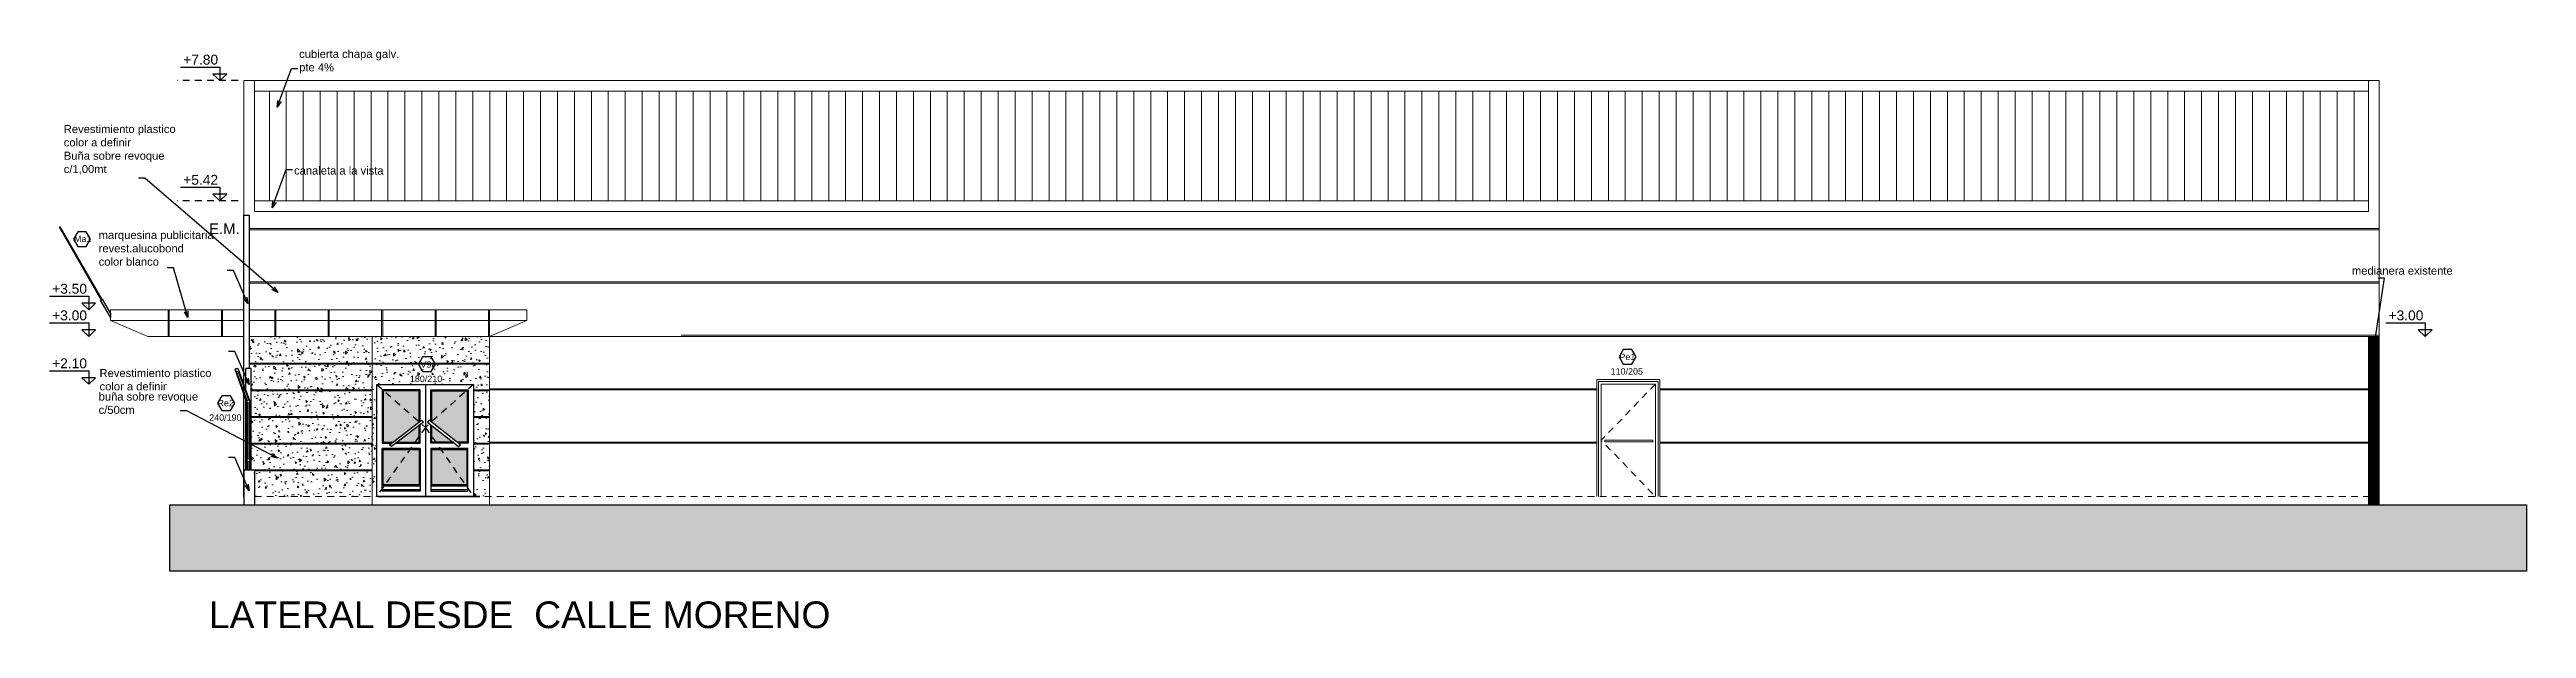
# Model space of a CAD drawing. Header units: metres. Extents: x 1093 to 1459, y -137 to 62.
# Drawn here: x 1206.83 to 1253.23, y -137.04 to -126.19 of the extents above; entities that cross this region are included whole.
import ezdxf

# ---------------------------------------------------------------- set-up
doc = ezdxf.new("R2010")
doc.units = ezdxf.units.M
doc.header["$LTSCALE"] = 0.508
for name, pattern in [('ACAD_ISO10W100', [18, 12, -3, 0, -3]), ('DASHED2', [0.375, 0.25, -0.125]), ('HIDDEN', [0.375, 0.25, -0.125])]:
    doc.linetypes.add(name, pattern=pattern)
doc.layers.get('0').update_dxf_attribs({"color": 9})
for name, color, linetype in [('1-EJES', 9, 'ACAD_ISO10W100'), ('1-PROY', 9, 'HIDDEN'), ('2-Desig-Carp', 9, 'Continuous'), ('2-texto', 9, 'Continuous'), ('3-muros', 9, 'Continuous'), ('3-VISTA', 9, 'Continuous'), ('4-carpinterias', 9, 'Continuous'), ('8-cotas-100', 9, 'Continuous'), ('9-Hatch', 9, 'Continuous'), ('9-Hatch existente', 9, 'Continuous'), ('arq carpinterias', 9, 'Continuous')]:
    doc.layers.add(name, color=color, linetype=linetype)
doc.styles.add('swiss', font='swissel.ttf')
doc.dimstyles.new('dim-100', dxfattribs={"dimtxt": 0.2, "dimasz": 0.12, "dimexe": 0.05, "dimexo": 0, "dimgap": 0.05, "dimtad": 1, "dimzin": 4, "dimtxsty": 'swiss', "dimblk": 'ARCHTICK', "dimcen": 0.5, "dimdle": 0.1, "dimclrd": 256, "dimclre": 252, "dimclrt": 256, "dimadec": 0, "dimazin": 0, "dimtfac": 1, "dimtix": 1, "dimtmove": 2, "dimatfit": 3, "dimldrblk": 'OPEN30', "dimfxl": 0.05, "dimtolj": 1, "dimtzin": 0, "dimarcsym": 0})
pattern_1 = [(95, (185.7376, -22.6884), (0.2801893, 0.23510676), [0.0381, -0.4191]), (40, (185.7376, -22.6884), (-0.3200369, 0.22035346), [0.03048, -0.33528117]), (145.451445, (185.76096, -22.6688), (-0.0398476, 0.4554602), [0.03238002, -0.35618049]), (91.1842, (185.66576, -22.61655), (0.44282049, 0.32390683), [0.05715, -0.62865]), (141.63556, (185.70267, -22.58956), (-0.01417323, 0.68565353), [0.04857005, -0.53427122]), (36.18415, (185.66576, -22.61655), (-0.01417323, 0.68565353), [0.04571993, -0.50291946]), (66, (185.71965, -22.5986), (0.35903996, 0.0697903), [0.0381, -0.4191]), (11, (185.71965, -22.5986), (-0.17307985, 0.34788239), [0.03048, -0.33528]), (116.451445, (185.74957, -22.59277), (0.1859601, 0.41767269), [0.03238002, -0.35617988]), (82.5, (185.7376, -22.68839), (-0.115210938, 0.123946827), [0, -0.331216, 0, -0.34036, 0, -0.33655]), (52.5, (185.7376, -22.6884), (-0.047179455, 0.236174), [0, -0.194056, 0, -0.323596, 0, -0.12827]), (12.5, (185.6575, -22.7685), (0.199855726, 0.183652391), [0, -0.127, 0, -0.39624, 0, -0.52578]), (2.5, (185.62158, -22.80442), (0.17352781, 0.245444786), [0, -0.1651, 0, -0.263144, 0, -0.37338])]

msp = doc.modelspace()

# ---------------------------------------------------------------- texts
at = {"layer": '2-Desig-Carp', "char_height": 0.12, "width": 5.11385, "attachment_point": 3, "style": 'swiss'}
for s, insert in [('Ma1', (1207.613, -129.68)), ('V9', (1213.982, -132.036)), ('\\pi-0.36,l0.48,t0.48;{\\fArial|b0|i0|c0|p34;110/205}', (1236.676, -132.165)), ('Pe1', (1236.533, -131.893)), ('\\pi-0.36,l0.48,t0.48;{\\fArial|b0|i0|c0|p34;180/210}', (1214.184, -132.304)), ('\\pi-0.36,l0.48,t0.48;{\\fArial|b0|i0|c0|p34;240/190}', (1210.425, -133.031)), ('Re2', (1210.282, -132.759))]:
    msp.add_mtext(s, dxfattribs=dict(at, insert=insert))
at = {"layer": '2-texto', "style": 'swiss'}
for s, p in [('+7.80', (1209.333, -126.474)), ('+5.42', (1209.333, -128.727)), ('+3.50', (1206.877, -130.768)), ('+3.00', (1206.877, -131.268)), ('+3.00', (1250.642, -131.268)), ('+2.10', (1206.877, -132.166))]:
    msp.add_text(s, height=0.1847, dxfattribs=at).set_placement(p)
for s, insert, char_height, width, attachment_point in [('\\A1;cubierta chapa galv.\\Ppte 4%', (1211.504, -126.646), 0.15, 3.95327, 7), ('\\A1;Revestimiento plastico color a definir\\PBuña sobre revoque c/1,00mt', (1207.095, -128.536), 0.15, 2.41056, 7), ('\\A1;canaleta a la vista', (1211.408, -128.538), 0.15, 3.95327, 7), ('\\A1;marquesina publicitaria\\Prevest.alucobond\\Pcolor blanco', (1207.748, -130.246), 0.15, 2.41056, 7), ('E.M.', (1209.817, -129.453), 0.2, 3.10441, 1), ('\\A1;medianera existente', (1249.956, -130.414), 0.15, 2.41056, 7), ('\\A1;Revestimiento plastico color a definir', (1207.765, -132.583), 0.15, 2.41056, 7), ('\\A1;buña sobre revoque c/50cm', (1207.748, -133.024), 0.15, 2.41056, 7)]:
    msp.add_mtext(s, dxfattribs=dict(at, insert=insert, char_height=char_height, width=width, attachment_point=attachment_point))
at = {"layer": '2-texto', "insert": (1209.812, -136.537), "char_height": 0.5, "attachment_point": 1, "style": 'swiss'}
msp.add_mtext_dynamic_manual_height_columns('{\\fArial|b0|i0|c0|p34;LATERAL DESDE  CALLE MORENO}', width=15.84094, gutter_width=1, heights=[0], dxfattribs=at)

# ---------------------------------------------------------------- blocks, each defined once
blk = doc.blocks.new('_ARCHTICK')
at = {"color": 0, "linetype": 'ByBlock', "const_width": 0.15}
blk.add_lwpolyline([(-0.5, -0.5), (0.5, 0.5)], dxfattribs=at)
blk = doc.blocks.new('_Open30')
at = {"color": 0, "linetype": 'ByBlock', "lineweight": -2}
for p, q in [((-1, 0.27), (0, 0)), ((0, 0), (-1, -0.27)), ((0, 0), (-1, 0))]:
    blk.add_line(p, q, dxfattribs=at)

# ---------------------------------------------------------------- hatches: boundary and pattern name
at = {"layer": '9-Hatch', "lineweight": 0}
h = msp.add_hatch(dxfattribs=at)
h.set_pattern_fill('LINE', color=256, scale=0.1, angle=90)
h.set_pattern_definition([(90, (185.7376, -22.6884), (-0.3175, 0), [])])
h.paths.add_polyline_path([(1250.269, -126.976), (1210.669, -126.976), (1210.669, -129.028), (1250.269, -129.028)])
h = msp.add_hatch(dxfattribs=at)
h.set_pattern_fill('AR-CONC', color=256, scale=0.002, angle=45)
h.set_pattern_definition(pattern_1)
h.paths.add_polyline_path([(1212.869, -134.089), (1210.669, -134.089), (1210.669, -134.569), (1212.869, -134.569)])
h.paths.add_polyline_path([(1212.869, -133.589), (1210.607, -133.589), (1210.607, -134.069), (1210.669, -134.069), (1212.869, -134.069)])
h.paths.add_polyline_path([(1212.869, -133.089), (1210.607, -133.089), (1210.607, -133.569), (1212.869, -133.569)])
h.paths.add_polyline_path([(1212.869, -132.589), (1210.607, -132.589), (1210.607, -133.069), (1212.869, -133.069)])
h.paths.add_polyline_path([(1212.869, -132.089), (1210.569, -132.089), (1210.569, -132.169), (1210.607, -132.169), (1210.607, -132.569), (1212.869, -132.569)])
h.paths.add_polyline_path([(1212.869, -131.569), (1210.569, -131.569), (1210.569, -132.069), (1212.869, -132.069)])
h = msp.add_hatch(dxfattribs=at)
h.set_pattern_fill('AR-CONC', color=256, scale=0.002, angle=45)
h.set_pattern_definition(pattern_1)
h.paths.add_polyline_path([(1215.069, -131.569), (1212.869, -131.569), (1212.869, -134.569), (1212.957, -134.569), (1212.963, -132.469), (1214.774, -132.469), (1214.769, -132.409), (1214.769, -134.569), (1215.069, -134.569)])
h = msp.add_hatch(color=256, dxfattribs=at)
h.dxf.hatch_style = 1
h.set_gradient(color1=(51, 51, 51), tint=1, name='CURVED')
h.paths.add_polyline_path([(1214.649, -132.589), (1214.634, -132.589), (1213.989, -133.167), (1213.989, -133.176), (1214.461, -133.549), (1214.649, -133.549)])
h.paths.add_polyline_path([(1214.634, -132.589), (1213.989, -132.589), (1213.989, -133.167)], flags=17)
h.paths.add_polyline_path([(1213.989, -133.239), (1213.989, -133.447), (1214.06, -133.549), (1214.381, -133.549)], flags=17)
h.paths.add_polyline_path([(1214.157, -133.689), (1213.989, -133.689), (1213.989, -134.351), (1214.617, -134.351)])
h.paths.add_polyline_path([(1214.642, -133.689), (1214.157, -133.689), (1214.617, -134.351), (1214.642, -134.351)])
h.paths.add_polyline_path([(1213.749, -133.689), (1213.577, -133.689), (1213.11, -134.351), (1213.749, -134.351)])
h.paths.add_polyline_path([(1213.577, -133.689), (1213.077, -133.689), (1213.077, -134.351), (1213.11, -134.351)])
h.paths.add_polyline_path([(1213.749, -133.444), (1213.749, -133.237), (1213.342, -133.549), (1213.675, -133.549)], flags=17)
h.paths.add_polyline_path([(1213.749, -133.175), (1213.749, -133.168), (1213.093, -132.589), (1213.077, -132.589), (1213.077, -133.549), (1213.26, -133.549)])
h.paths.add_polyline_path([(1213.749, -132.589), (1213.093, -132.589), (1213.749, -133.168)], flags=17)
at = {"layer": '9-Hatch'}
h = msp.add_hatch(color=256, dxfattribs=at)
h.dxf.hatch_style = 1
h.paths.add_polyline_path([(1209.08, -134.729), (1209.08, -135.971), (1253.226, -135.971), (1253.226, -134.729)])
at = {"layer": '9-Hatch existente', "linetype": 'Continuous', "lineweight": 0}
h = msp.add_hatch(dxfattribs=at)
h.set_pattern_fill('ANSI31', color=256, scale=0.005, angle=-90)
h.set_pattern_definition([(315, (185.737606, -22.688392), (0.01122532015, 0.01122532015), [])])
h.paths.add_polyline_path([(1250.469, -131.569), (1250.269, -131.569), (1250.269, -134.729), (1250.469, -134.729)])

# ---------------------------------------------------------------- linework, layer by layer
at = {"layer": '1-EJES', "linetype": 'ACAD_ISO10W100', "ltscale": 0.05}
msp.add_line((1210.469, -134.569), (1210.469, -130.161), dxfattribs=at)
at = {"layer": '1-PROY', "lineweight": 0}
msp.add_line((1210.669, -134.569), (1250.269, -134.569), dxfattribs=at)
at = {"layer": '2-texto'}
for p, q in [((1210.148, -126.653), (1209.888, -126.653)), ((1210.148, -128.905), (1209.888, -128.905)), ((1207.692, -130.946), (1207.432, -130.946)), ((1207.692, -131.446), (1207.432, -131.446)), ((1251.457, -131.446), (1251.197, -131.446)), ((1207.692, -132.344), (1207.432, -132.344))]:
    msp.add_line(p, q, dxfattribs=at)
at = {"layer": '2-texto', "linetype": 'HIDDEN'}
for p, q in [((1210.36, -126.776), (1209.218, -126.776)), ((1210.36, -129.028), (1209.218, -129.028))]:
    msp.add_line(p, q, dxfattribs=at)
at = {"layer": '2-texto'}
for points in [[(1209.284, -126.521), (1210.018, -126.521), (1210.018, -126.776)], [(1210.018, -126.776), (1209.888, -126.653)], [(1210.018, -126.776), (1210.148, -126.653)], [(1209.284, -128.774), (1210.018, -128.774), (1210.018, -129.028)], [(1210.018, -129.028), (1209.888, -128.905)], [(1210.018, -129.028), (1210.148, -128.905)], [(1206.828, -130.814), (1207.562, -130.814), (1207.562, -131.069)], [(1207.562, -131.069), (1207.432, -130.946)], [(1207.562, -131.069), (1207.692, -130.946)], [(1206.828, -131.314), (1207.562, -131.314), (1207.562, -131.569)], [(1207.562, -131.569), (1207.432, -131.446)], [(1207.562, -131.569), (1207.692, -131.446)], [(1250.593, -131.314), (1251.327, -131.314), (1251.327, -131.569)], [(1251.327, -131.569), (1251.197, -131.446)], [(1251.327, -131.569), (1251.457, -131.446)], [(1206.828, -132.213), (1207.562, -132.213), (1207.562, -132.467)], [(1207.562, -132.467), (1207.432, -132.344)], [(1207.562, -132.467), (1207.692, -132.344)]]:
    msp.add_lwpolyline(points, dxfattribs=at)
at = {"layer": '3-muros', "lineweight": 0}
for p, q in [((1210.469, -131.069), (1210.469, -126.776)), ((1250.269, -126.776), (1250.269, -129.228)), ((1250.269, -126.776), (1250.469, -126.776)), ((1250.469, -126.776), (1250.469, -134.729)), ((1207.969, -131.269), (1208.669, -131.569)), ((1208.669, -131.569), (1210.469, -131.569)), ((1210.469, -134.729), (1210.469, -131.569)), ((1210.569, -131.569), (1215.069, -131.569)), ((1212.869, -131.569), (1212.869, -134.729)), ((1215.069, -131.569), (1215.069, -134.729)), ((1250.269, -131.569), (1250.469, -131.569)), ((1250.269, -131.569), (1250.269, -134.729)), ((1215.069, -132.069), (1212.869, -132.069)), ((1215.069, -132.089), (1212.869, -132.089)), ((1212.869, -132.569), (1210.607, -132.569)), ((1212.869, -132.589), (1210.607, -132.589)), ((1215.069, -132.569), (1214.769, -132.569)), ((1215.069, -132.589), (1214.769, -132.589)), ((1212.869, -133.069), (1210.607, -133.069)), ((1212.869, -133.089), (1210.607, -133.089)), ((1215.069, -133.069), (1214.769, -133.069)), ((1215.069, -133.089), (1214.769, -133.089)), ((1212.869, -133.569), (1210.607, -133.569)), ((1212.869, -133.589), (1210.607, -133.589)), ((1215.069, -133.569), (1214.769, -133.569)), ((1215.069, -133.589), (1214.769, -133.589)), ((1212.869, -134.069), (1210.469, -134.069)), ((1212.869, -134.089), (1210.669, -134.089)), ((1215.069, -134.069), (1214.769, -134.069)), ((1215.069, -134.089), (1214.769, -134.089))]:
    msp.add_line(p, q, dxfattribs=at)
at = {"layer": '3-muros', "linetype": 'Continuous', "lineweight": 0}
msp.add_line((1210.669, -134.449), (1210.669, -134.389), dxfattribs=at)
at = {"layer": '3-muros', "lineweight": 0, "flags": 128}
for points in [[(1210.469, -131.069), (1210.469, -126.776), (1210.669, -126.776), (1210.669, -129.228)], [(1210.469, -131.069), (1207.969, -131.069), (1207.969, -131.269)], [(1207.969, -131.269), (1210.469, -131.269)], [(1215.769, -131.069), (1215.769, -131.069), (1210.569, -131.069)], [(1210.569, -131.269), (1215.769, -131.269)], [(1215.769, -131.069), (1215.769, -131.269), (1215.069, -131.569)], [(1210.569, -132.069), (1212.869, -132.069)], [(1210.569, -132.089), (1212.869, -132.089)]]:
    msp.add_lwpolyline(points, dxfattribs=at)
at = {"layer": '3-muros'}
msp.add_lwpolyline([(1212.969, -134.569), (1212.969, -134.569), (1214.891, -134.569), (1214.891, -134.569)], dxfattribs=at)
at = {"layer": '3-VISTA', "lineweight": 0}
msp.add_line((1250.269, -126.776), (1210.669, -126.776), dxfattribs=at)
at = {"layer": '4-carpinterias', "lineweight": 0}
for p, q in [((1210.669, -126.976), (1250.269, -126.976)), ((1210.669, -129.028), (1250.269, -129.028)), ((1210.669, -129.228), (1250.269, -129.228))]:
    msp.add_line(p, q, dxfattribs=at)
at = {"layer": '4-carpinterias'}
for p, q in [((1210.526, -132.799), (1210.31, -132.207)), ((1210.526, -132.799), (1210.31, -132.207)), ((1210.531, -132.77), (1210.333, -132.227)), ((1210.531, -132.77), (1210.333, -132.227)), ((1210.559, -132.759), (1210.361, -132.216)), ((1210.559, -132.759), (1210.361, -132.216)), ((1210.582, -132.779), (1210.366, -132.187)), ((1210.582, -132.779), (1210.366, -132.187)), ((1210.507, -132.573), (1210.507, -132.169)), ((1210.607, -132.169), (1210.507, -132.169)), ((1210.607, -134.069), (1210.607, -132.169)), ((1212.957, -134.569), (1212.957, -132.469)), ((1212.957, -132.469), (1214.769, -132.469)), ((1213.869, -132.469), (1213.869, -134.569)), ((1213.869, -132.469), (1213.869, -134.569)), ((1214.769, -132.469), (1214.769, -134.569)), ((1210.507, -134.069), (1210.507, -132.748)), ((1210.507, -134.069), (1210.507, -132.748)), ((1210.524, -134.069), (1210.524, -132.789)), ((1210.524, -134.069), (1210.524, -132.789)), ((1210.539, -132.815), (1210.539, -133.863)), ((1210.539, -132.815), (1210.539, -133.863)), ((1210.569, -132.815), (1210.569, -133.863)), ((1210.569, -132.815), (1210.569, -133.863)), ((1210.584, -134.069), (1210.584, -132.789)), ((1210.584, -134.069), (1210.584, -132.789)), ((1210.469, -134.069), (1210.469, -134.569)), ((1210.469, -134.069), (1210.669, -134.069)), ((1210.469, -134.069), (1210.469, -134.729)), ((1210.469, -134.069), (1210.669, -134.069)), ((1210.539, -133.915), (1210.539, -134.069)), ((1210.539, -133.915), (1210.539, -134.069)), ((1210.569, -133.915), (1210.569, -134.069)), ((1210.569, -133.915), (1210.569, -134.069)), ((1210.669, -134.069), (1210.669, -134.569)), ((1210.669, -134.069), (1210.669, -134.729)), ((1214.891, -134.569), (1212.969, -134.569))]:
    msp.add_line(p, q, dxfattribs=at)
at = {"layer": '4-carpinterias', "flags": 128}
msp.add_lwpolyline([(1210.469, -134.449), (1210.469, -129.299), (1210.569, -129.299), (1210.569, -132.169)], dxfattribs=at)
at = {"layer": '4-carpinterias'}
for points in [[(1207.807, -130.876), (1207.798, -130.881), (1207.014, -129.523), (1207.022, -129.518)], [(1207.967, -131.138), (1207.969, -131.207), (1207.785, -130.889), (1207.814, -130.872)], [(1213.057, -133.669), (1213.769, -133.669)]]:
    msp.add_lwpolyline(points, close=True, dxfattribs=at)
at = {"layer": '4-carpinterias', "linetype": 'DASHED2'}
for points in [[(1212.957, -132.469), (1213.869, -133.274), (1212.957, -134.569)], [(1214.769, -132.469), (1213.869, -133.274), (1214.769, -134.569)]]:
    msp.add_lwpolyline(points, dxfattribs=at)
at = {"layer": '4-carpinterias'}
for points in [[(1213.769, -133.166), (1213.769, -132.569), (1213.057, -132.569), (1213.057, -133.569), (1213.234, -133.569)], [(1213.749, -133.186), (1213.749, -132.589), (1213.077, -132.589), (1213.077, -133.549), (1213.26, -133.549)], [(1213.969, -133.166), (1213.969, -132.569), (1214.669, -132.569), (1214.669, -133.569), (1214.486, -133.569)], [(1213.989, -133.186), (1213.989, -132.589), (1214.649, -132.589), (1214.649, -133.549), (1214.461, -133.549)], [(1213.831, -133.174), (1213.231, -133.634), (1213.196, -133.599), (1213.795, -133.139), (1213.831, -133.174)], [(1213.907, -133.174), (1214.488, -133.634), (1214.524, -133.599), (1213.942, -133.139), (1213.907, -133.174)], [(1213.296, -133.569), (1213.769, -133.569), (1213.769, -133.222)], [(1213.316, -133.549), (1213.749, -133.549), (1213.749, -133.237)], [(1214.423, -133.569), (1213.969, -133.569), (1213.969, -133.223)], [(1214.403, -133.549), (1213.989, -133.549), (1213.989, -133.239)], [(1213.769, -133.669), (1213.769, -134.469), (1213.057, -134.469), (1213.057, -133.669)], [(1213.077, -133.689), (1213.749, -133.689), (1213.749, -134.351), (1213.077, -134.351), (1213.077, -133.689)], [(1213.969, -133.669), (1213.969, -134.469), (1214.662, -134.469), (1214.662, -133.669), (1213.969, -133.669), (1214.662, -133.669)], [(1213.989, -133.689), (1214.642, -133.689), (1214.642, -134.351), (1213.989, -134.351), (1213.989, -133.689)], [(1213.057, -134.369), (1213.769, -134.369)], [(1213.057, -134.439), (1213.769, -134.439)], [(1213.969, -134.369), (1214.662, -134.369)], [(1213.969, -134.439), (1214.662, -134.439)]]:
    msp.add_lwpolyline(points, dxfattribs=at)
at = {"layer": '4-carpinterias', "lineweight": 0, "flags": 128}
for points in [[(1236.993, -134.569), (1236.993, -132.379), (1236.993, -132.379), (1235.809, -132.379), (1235.809, -134.569)], [(1236.958, -134.569), (1236.958, -132.414), (1235.844, -132.414), (1235.844, -134.569)], [(1236.908, -134.569), (1236.908, -132.464), (1235.894, -132.464), (1235.894, -134.569)]]:
    msp.add_lwpolyline(points, dxfattribs=at)
at = {"layer": '4-carpinterias', "linetype": 'HIDDEN', "lineweight": 0, "flags": 128}
msp.add_lwpolyline([(1236.908, -132.464), (1235.894, -133.517), (1236.908, -134.569)], dxfattribs=at)
at = {"layer": '4-carpinterias', "lineweight": 0, "flags": 128}
msp.add_lwpolyline([(1236.86, -133.513), (1235.962, -133.513), (1235.962, -133.543), (1236.86, -133.543)], close=True, dxfattribs=at)
at = {"layer": '4-carpinterias'}
for centre in [(1210.338, -132.197), (1210.338, -132.197), (1210.554, -132.789), (1210.554, -132.789), (1210.554, -133.889), (1210.554, -133.889)]:
    msp.add_circle(centre, 0.03, dxfattribs=at)
at = {"layer": '9-Hatch', "lineweight": 0, "flags": 128}
for points in [[(1250.469, -129.549), (1210.569, -129.549)], [(1250.469, -129.569), (1210.569, -129.569)], [(1250.469, -130.549), (1210.569, -130.549)], [(1250.469, -130.569), (1210.569, -130.569)], [(1209.049, -131.569), (1209.049, -131.069)], [(1209.069, -131.569), (1209.069, -131.069)], [(1210.049, -131.569), (1210.049, -131.069)], [(1210.069, -131.569), (1210.069, -131.069)], [(1211.049, -131.569), (1211.049, -131.069)], [(1211.069, -131.569), (1211.069, -131.069)], [(1212.049, -131.569), (1212.049, -131.069)], [(1212.069, -131.569), (1212.069, -131.069)], [(1213.049, -131.569), (1213.049, -131.069)], [(1213.069, -131.569), (1213.069, -131.069)], [(1214.049, -131.569), (1214.049, -131.069)], [(1214.069, -131.569), (1214.069, -131.069)], [(1215.049, -131.569), (1215.049, -131.069)], [(1215.069, -131.569), (1215.069, -131.069)], [(1250.469, -131.569), (1215.069, -131.569)], [(1250.469, -131.549), (1218.662, -131.549)], [(1235.809, -132.549), (1215.069, -132.549)], [(1235.809, -132.569), (1215.069, -132.569)], [(1250.469, -132.549), (1236.993, -132.549)], [(1250.469, -132.569), (1236.993, -132.569)], [(1235.809, -133.549), (1215.069, -133.549)], [(1235.809, -133.569), (1215.069, -133.569)], [(1250.469, -133.549), (1236.993, -133.549)], [(1250.469, -133.569), (1236.993, -133.569)]]:
    msp.add_lwpolyline(points, dxfattribs=at)
at = {"layer": '9-Hatch'}
msp.add_lwpolyline([(1209.08, -134.729), (1253.226, -134.729), (1253.226, -135.971), (1209.08, -135.971)], close=True, dxfattribs=at)
at = {"layer": 'arq carpinterias'}
for points in [[(1207.595, -129.748), (1207.515, -129.61), (1207.356, -129.61), (1207.276, -129.748), (1207.356, -129.886), (1207.515, -129.886)], [(1214.055, -132.091), (1213.976, -131.953), (1213.816, -131.953), (1213.737, -132.091), (1213.816, -132.229), (1213.976, -132.229)], [(1236.547, -131.952), (1236.467, -131.814), (1236.308, -131.814), (1236.228, -131.952), (1236.308, -132.09), (1236.467, -132.09)], [(1210.296, -132.819), (1210.217, -132.681), (1210.057, -132.681), (1209.977, -132.819), (1210.057, -132.957), (1210.217, -132.957)]]:
    msp.add_lwpolyline(points, close=True, dxfattribs=at)

msp.set_redraw_order([(e.dxf.handle, doc.entitydb.next_handle()) for e in msp.query("TEXT MTEXT ATTDEF DIMENSION ARC_DIMENSION")])  # texts and dimensions are drawn at this point

# ---------------------------------------------------------------- leaders
at = {"layer": '8-cotas-100', "annotation_type": 0, "has_hookline": 1, "hookline_direction": 0}
for points in [[(1211.095, -127.27), (1211.358, -126.55), (1211.478, -126.55)], [(1210.999, -129.162), (1211.262, -128.442), (1211.382, -128.442)]]:
    msp.add_leader(points, dimstyle='dim-100', override={"dimgap": 0.05, "dimtad": 0, "dimarcsym": 1}, dxfattribs=at)
at = {"layer": '8-cotas-100', "annotation_type": 0, "has_hookline": 1, "hookline_direction": 0, "horizontal_direction": (-1, 0, 0)}
for points in [[(1211.103, -130.746), (1208.616, -128.604), (1208.496, -128.604)], [(1209.419, -131.212), (1209.15, -130.286), (1209.03, -130.286)], [(1210.544, -130.954), (1210.274, -130.335), (1210.154, -130.335)], [(1250.356, -131.87), (1250.565, -130.481), (1250.445, -130.481)], [(1210.57, -132.472), (1210.301, -131.853), (1210.181, -131.853)], [(1211.098, -133.849), (1209.398, -132.964), (1209.278, -132.964)], [(1210.57, -134.461), (1210.301, -133.842), (1210.181, -133.842)]]:
    msp.add_leader(points, dimstyle='dim-100', override={"dimgap": 0.05, "dimtad": 0, "dimarcsym": 1}, dxfattribs=at)

doc.saveas('drawing.dxf')
